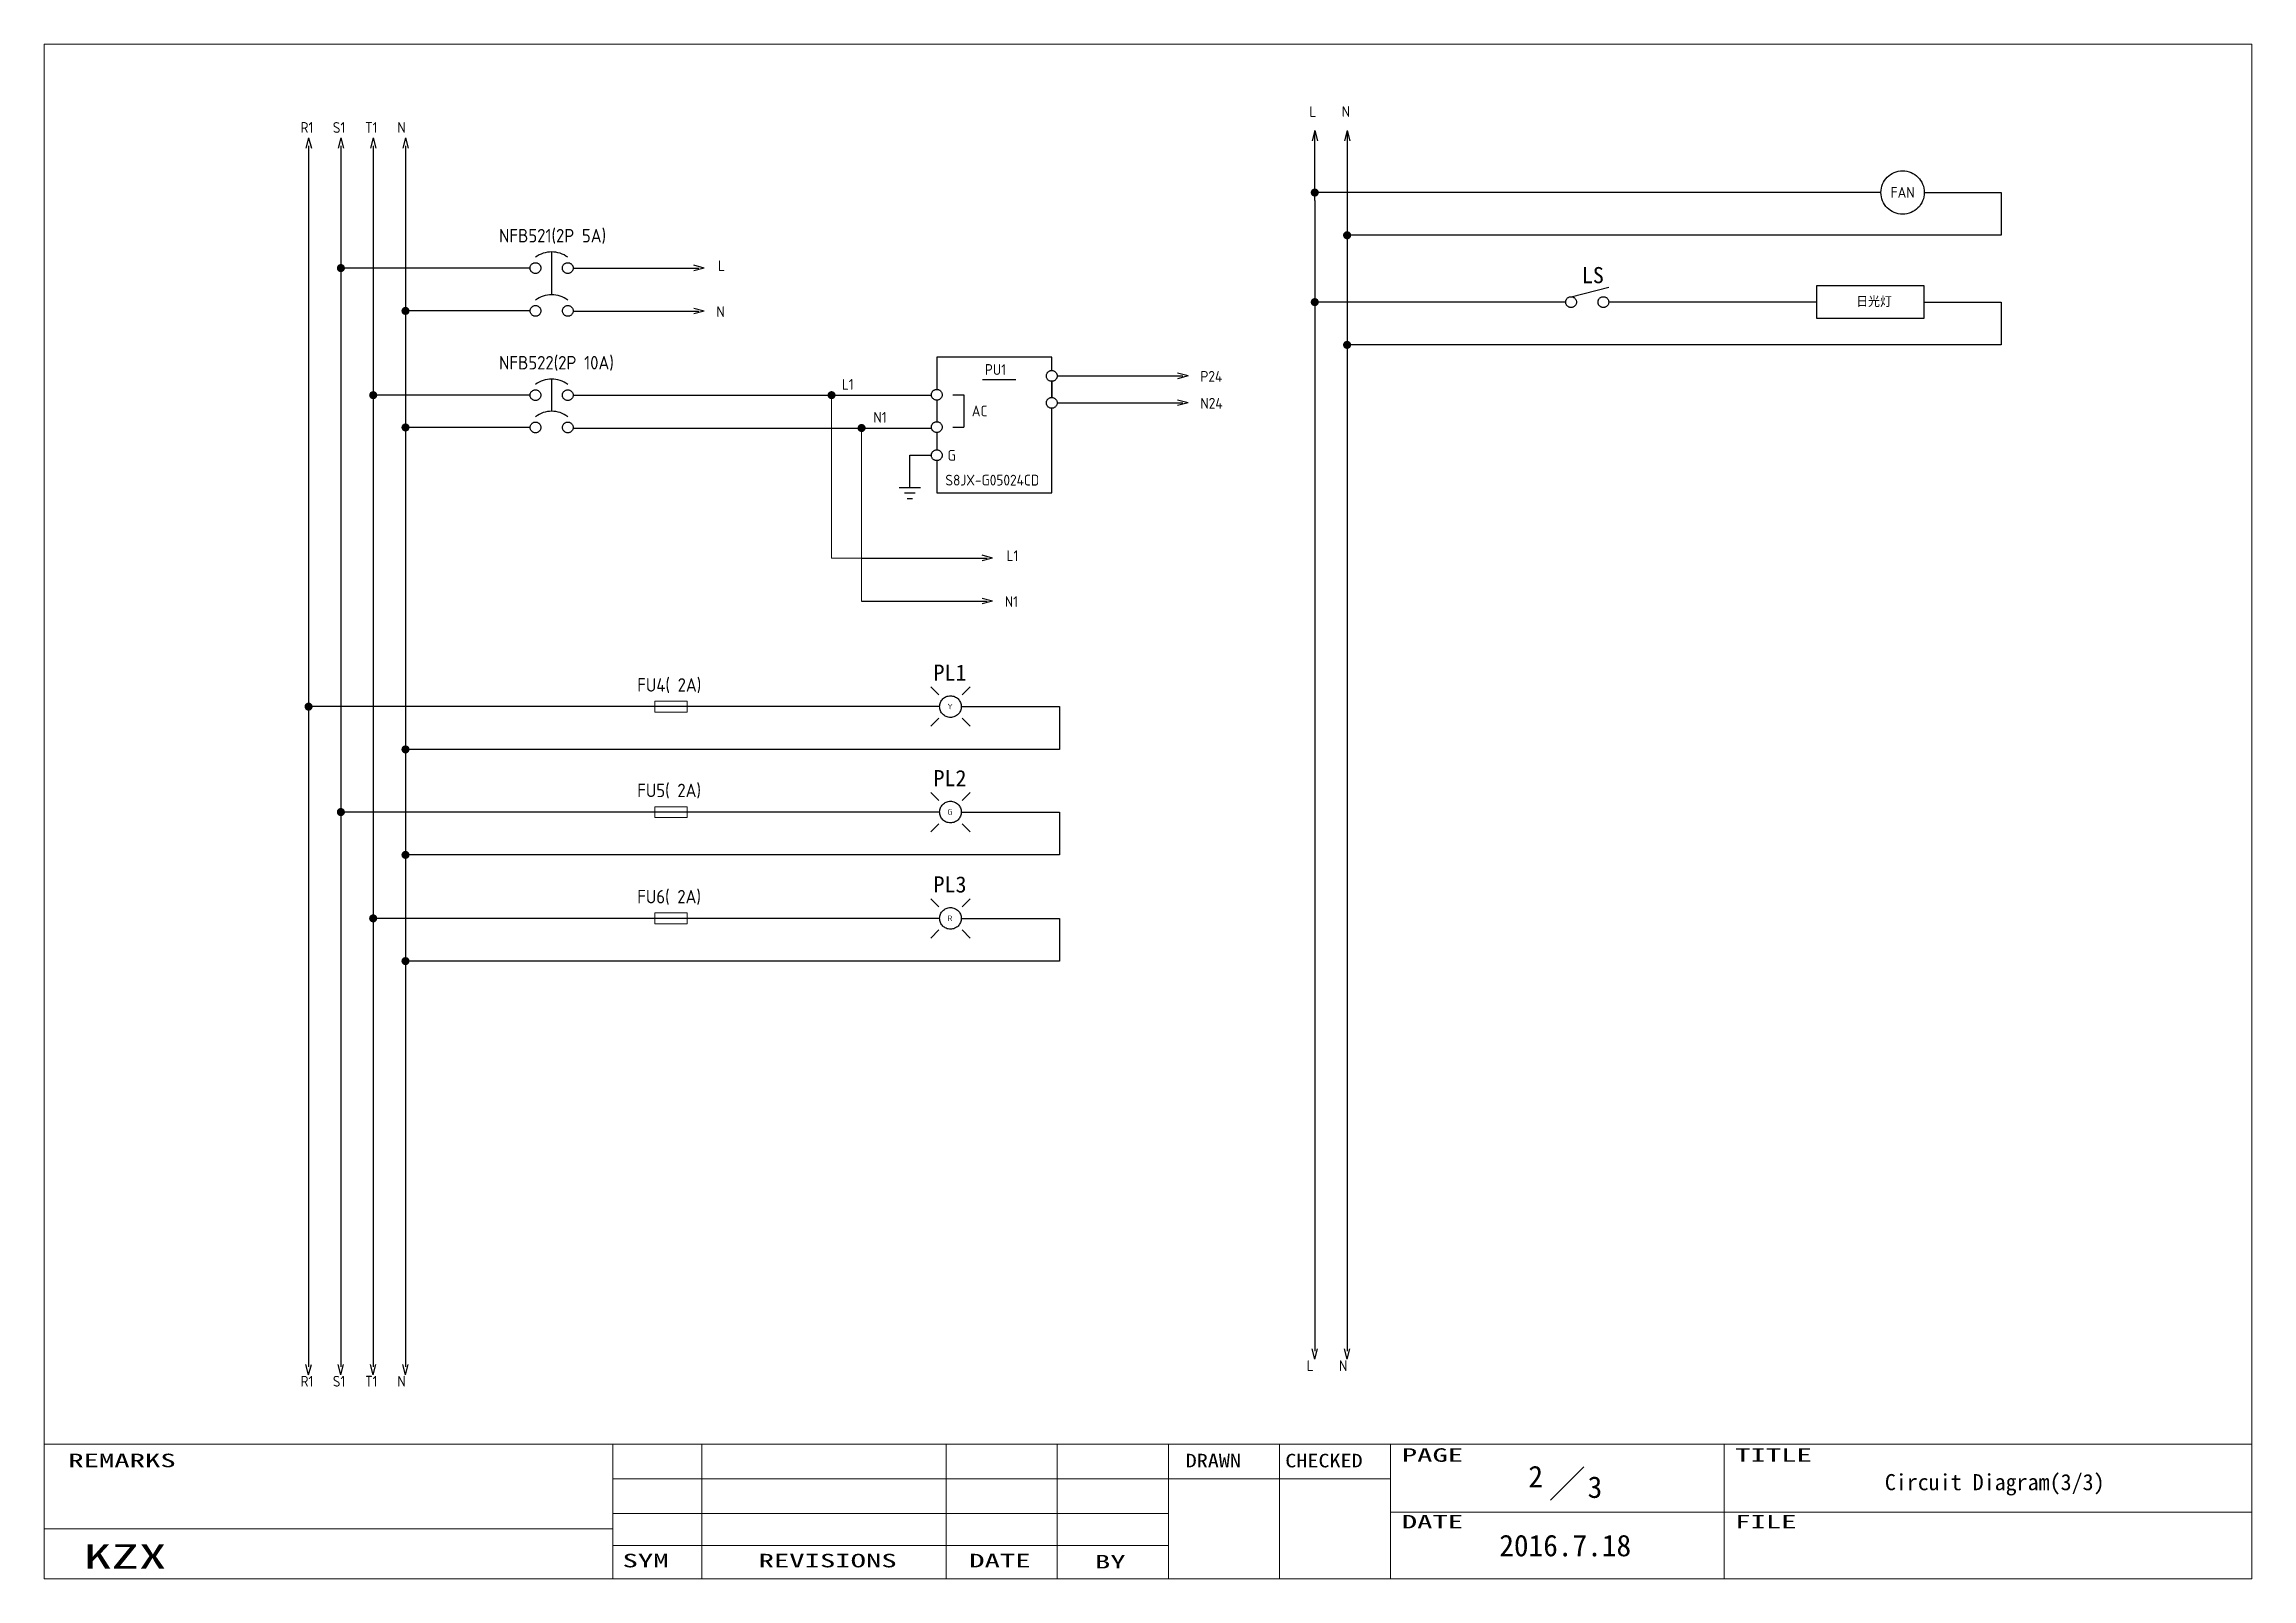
# Model space of a CAD drawing. Extents: x -319 to 2858, y -2689 to 285.
# Drawn here: x 1402 to 1812, y -2138.2 to -1853.2 of the extents above; entities that cross this region are included whole.
import ezdxf
from ezdxf.enums import TextEntityAlignment as Align

# ---------------------------------------------------------------- set-up
doc = ezdxf.new("R2010")
doc.units = 0
doc.header["$LTSCALE"] = 0.3
doc.header["$MEASUREMENT"] = 0
doc.linetypes.add('実線', pattern=[20001, 20000, -1])
doc.layers.get('0').update_dxf_attribs({"linetype": '実線'})
for name, color, linetype, lineweight in [('01図枠', 5, 'CONTINUOUS', 9), ('02接続図', 7, 'CONTINUOUS', 5), ('10外形', 7, 'CONTINUOUS', 9)]:
    doc.layers.add(name, color=color, linetype=linetype, lineweight=lineweight)
for name, color, linetype in [('04部品記号', 3, 'CONTINUOUS'), ('BLOCK', 7, 'CONTINUOUS'), ('図形１', 7, '実線')]:
    doc.layers.add(name, color=color, linetype=linetype)
doc.styles.add('EXTFONT', font='isocp.shx', dxfattribs={"height": 2.5, "bigfont": 'extfont.shx'})
doc.styles.add('電気標準', font='ISOCP.shx', dxfattribs={"height": 2.5, "bigfont": 'extfont.shx'})
doc.styles.add('ＭＳＰゴシック', font='')
doc.styles.get('ＭＳＰゴシック').set_extended_font_data('SimSun')

msp = doc.modelspace()

# ---------------------------------------------------------------- texts
at = {"layer": '01図枠', "linetype": 'Continuous', "lineweight": 5, "style": 'ＭＳＰゴシック'}
for s, height, width, p in [('REMARKS', 2.513, 1.666667, (1406.45, -2114.99)), ('DRAWN', 2.513, 1.2, (1613.97, -2115.02)), ('CHECKED', 2.513, 1.2, (1632.47, -2115.02)), ('PAGE', 2.513, 1.666667, (1654.1, -2113.99)), ('TITLE', 2.513, 1.666667, (1716.01, -2113.99)), ('DATE', 2.513, 1.666667, (1654.1, -2126.37)), ('FILE', 2.513, 1.666667, (1716.01, -2126.37)), ('KZX', 4.523, 1.666667, (1409.3, -2131.83)), ('SYM', 2.513, 1.666667, (1509.38, -2133.59))]:
    msp.add_text(s, height=height, dxfattribs=dict(at, width=width)).set_placement(p, align=Align.TOP_LEFT)
at = {"layer": '01図枠', "linetype": 'Continuous', "lineweight": 5, "style": 'ＭＳＰゴシック', "width": 1.666667}
for s, p in [('REVISIONS', (1547.47, -2133.59)), ('DATE', (1579.47, -2133.59)), ('BY', (1599.97, -2133.8))]:
    msp.add_text(s, height=2.513, dxfattribs=at).set_placement(p, align=Align.TOP_CENTER)
at = {"layer": '02接続図', "style": 'ＭＳＰゴシック'}
for s, p in [('2', (1678.97, -2119.24)), ('3', (1689.97, -2121.24)), ('2016.7.18', (1684.45, -2132.08))]:
    msp.add_text(s, height=4, dxfattribs=at).set_placement(p, align=Align.MIDDLE)
msp.add_text('Circuit Diagram(3/3)', height=3, dxfattribs=at).set_placement((1743.8, -2120.28), align=Align.MIDDLE_LEFT)
at = {"layer": '04部品記号', "linetype": 'Continuous', "style": 'ＭＳＰゴシック'}
for s, p in [('LS', (1689.59, -1896.13)), ('PL1', (1570.2, -1969.95)), ('PL2', (1570.2, -1989.54)), ('PL3', (1570.2, -2009.27))]:
    msp.add_text(s, height=3, dxfattribs=at).set_placement(p, align=Align.MIDDLE_CENTER)
at = {"layer": '図形１', "color": 7, "linetype": '実線', "style": '電気標準'}
for s, height, p in [('L', 2, (1636.95, -1866.75)), ('N', 2, (1642.95, -1866.75)), ('R1', 2, (1449.57, -1869.71)), ('S1', 2, (1455.57, -1869.71)), ('T1', 2, (1461.57, -1869.71)), ('N', 2, (1467.57, -1869.71)), ('FAN', 2, (1744.89, -1881.76)), ('L', 2, (1527.13, -1895.39)), ('N', 2, (1526.82, -1903.91)), ('日光灯', 2, (1738.51, -1902.05)), ('P24', 2, (1616.7, -1915.93)), ('N24', 2, (1616.7, -1920.93)), ('L1', 2, (1580.69, -1949.24)), ('N1', 2, (1580.38, -1957.75)), ('Y', 1, (1569.72, -1976.74)), ('G', 1, (1569.72, -1996.33)), ('R', 1, (1569.72, -2016.06)), ('L', 2, (1636.45, -2099.66)), ('N', 2, (1642.45, -2099.66)), ('R1', 2, (1449.57, -2102.54)), ('S1', 2, (1455.57, -2102.54)), ('T1', 2, (1461.57, -2102.54)), ('N', 2, (1467.57, -2102.54))]:
    msp.add_text(s, height=height, dxfattribs=at).set_placement(p)
at = {"layer": '図形１', "color": 4, "style": '電気標準'}
for s, p in [('NFB521(2P 5A)', (1486.44, -1890.05)), ('NFB522(2P 10A)', (1486.44, -1913.64)), ('FU4( 2A)', (1512.11, -1973.48)), ('FU5( 2A)', (1512.11, -1993.07)), ('FU6( 2A)', (1512.11, -2012.8))]:
    msp.add_text(s, height=2.5, dxfattribs=at).set_placement(p)
at = {"layer": '図形１'}
for s, style, p in [('PU1', '電気標準', (1576.67, -1914.66)), ('AC', 'EXTFONT', (1574.24, -1922.35)), ('G', 'EXTFONT', (1569.74, -1930.58)), (' S8JX-G05024CD', '電気標準', (1568.2, -1935.2))]:
    msp.add_text(s, height=2, dxfattribs=dict(at, style=style)).set_placement(p)
at = {"layer": '図形１', "color": 7, "linetype": '実線', "style": '電気標準'}
for s, p in [('L1', (1551.2, -1917.42)), ('N1', (1557.2, -1923.53))]:
    msp.add_text(s, height=2, dxfattribs=at).set_placement(p, align=Align.CENTER)

# ---------------------------------------------------------------- blocks, each defined once
blk = doc.blocks.new('矢印（右向）')
at = {"layer": 'BLOCK'}
for q in [(-1.93, 0.52), (-1.93, -0.52)]:
    blk.add_line((0, 0), q, dxfattribs=at)

# ---------------------------------------------------------------- linework, layer by layer
for p, q in [((1637.95, -1882.25), (1637.95, -1869.25)), ((1743.08, -1880.79), (1637.95, -1880.79)), ((1751.13, -1880.79), (1765.41, -1880.79)), ((1765.41, -1880.79), (1765.41, -1888.73)), ((1765.41, -1888.73), (1643.95, -1888.73)), ((1496.21, -1891.82), (1496.22, -1899.77)), ((1492.21, -1894.82), (1457.07, -1894.82)), ((1500.21, -1894.82), (1523.56, -1894.82)), ((1751.13, -1898.14), (1731.13, -1898.14)), ((1731.13, -1898.14), (1731.13, -1904.14)), ((1751.13, -1901.14), (1751.13, -1898.14)), ((1684.54, -1901.14), (1637.95, -1901.14)), ((1685.54, -1900.14), (1692.55, -1898.39)), ((1731.13, -1901.14), (1692.54, -1901.14)), ((1751.13, -1901.14), (1765.41, -1901.14)), ((1751.13, -1904.14), (1751.13, -1901.14)), ((1765.41, -1901.14), (1765.41, -1909.08)), ((1492.22, -1902.77), (1469.07, -1902.77)), ((1500.21, -1902.82), (1523.56, -1902.82)), ((1731.13, -1904.14), (1751.13, -1904.14)), ((1765.41, -1909.08), (1643.95, -1909.08)), ((1492.21, -1918.42), (1463.07, -1918.42)), ((1496.21, -1915.42), (1496.22, -1921.42)), ((1590.09, -1914.85), (1613.44, -1914.85)), ((1590.09, -1919.85), (1613.44, -1919.85)), ((1492.22, -1924.42), (1469.08, -1924.42)), ((1553.77, -1948.67), (1577.12, -1948.67)), ((1553.77, -1956.67), (1577.12, -1956.67)), ((1568.12, -1974.09), (1566.64, -1972.61)), ((1572.45, -1974.09), (1573.93, -1972.61)), ((1568.27, -1976.26), (1451.45, -1976.26)), ((1568.12, -1978.42), (1566.64, -1979.91)), ((1572.3, -1976.26), (1590.54, -1976.26)), ((1572.45, -1978.42), (1573.93, -1979.91)), ((1590.54, -1976.26), (1590.54, -1984.21)), ((1590.54, -1984.21), (1469.07, -1984.21)), ((1568.12, -1993.68), (1566.64, -1992.2)), ((1572.45, -1993.68), (1573.93, -1992.2)), ((1568.27, -1995.84), (1457.45, -1995.84)), ((1572.3, -1995.84), (1590.54, -1995.84)), ((1590.54, -1995.84), (1590.54, -2003.79)), ((1568.12, -1998.01), (1566.64, -1999.49)), ((1572.45, -1998.01), (1573.93, -1999.49)), ((1590.54, -2003.79), (1469.07, -2003.79)), ((1568.12, -2013.41), (1566.64, -2011.93)), ((1572.45, -2013.41), (1573.93, -2011.93)), ((1568.27, -2015.58), (1463.07, -2015.58)), ((1572.3, -2015.58), (1590.54, -2015.58)), ((1590.54, -2015.58), (1590.54, -2023.52)), ((1568.12, -2017.74), (1566.64, -2019.23)), ((1572.45, -2017.74), (1573.93, -2019.23)), ((1590.54, -2023.52), (1469.07, -2023.52))]:
    msp.add_line(p, q)
for centre, radius in [((1747.11, -1880.79), 4.03), ((1570.28, -1976.26), 2.01), ((1570.28, -1995.84), 2.01), ((1570.28, -2015.58), 2.01)]:
    msp.add_circle(centre, radius)
at = {"layer": '01図枠', "linetype": 'Continuous', "lineweight": 5}
for p, q in [((1401.97, -2138.24), (1401.97, -1853.24)), ((1401.97, -1853.24), (1811.97, -1853.24)), ((1811.97, -1853.24), (1811.97, -2138.24)), ((1401.97, -2113.24), (1811.97, -2113.24)), ((1507.57, -2113.24), (1507.57, -2138.24)), ((1524.08, -2113.24), (1524.08, -2138.24)), ((1569.49, -2113.24), (1569.49, -2138.24)), ((1590.12, -2113.24), (1590.12, -2138.24)), ((1610.76, -2113.24), (1610.76, -2138.24)), ((1631.4, -2138.24), (1631.4, -2113.24)), ((1652.03, -2113.24), (1652.03, -2138.24)), ((1713.94, -2138.24), (1713.94, -2113.24)), ((1507.57, -2119.66), (1610.76, -2119.66)), ((1610.76, -2119.66), (1652.03, -2119.66)), ((1687.89, -2117.43), (1681.7, -2123.62)), ((1507.57, -2126.09), (1610.76, -2126.09)), ((1652.03, -2125.85), (1811.97, -2125.85)), ((1507.57, -2128.95), (1401.97, -2128.95)), ((1507.57, -2132.04), (1610.76, -2132.04)), ((1811.97, -2138.24), (1401.97, -2138.24))]:
    msp.add_line(p, q, dxfattribs=at)
at = {"layer": '10外形'}
for p, q in [((1548.2, -1948.67), (1548.2, -1918.79)), ((1553.77, -1956.67), (1553.77, -1924.52)), ((1553.77, -1948.67), (1548.2, -1948.67)), ((1515.36, -1976.26), (1515.36, -1975.26)), ((1515.36, -1975.26), (1521.36, -1975.26)), ((1521.36, -1975.26), (1521.36, -1977.26)), ((1515.36, -1977.26), (1515.36, -1976.26)), ((1521.36, -1977.26), (1515.36, -1977.26)), ((1515.36, -1995.84), (1515.36, -1994.84)), ((1515.36, -1994.84), (1521.36, -1994.84)), ((1515.36, -1996.84), (1515.36, -1995.84)), ((1521.36, -1994.84), (1521.36, -1996.84)), ((1521.36, -1996.84), (1515.36, -1996.84)), ((1515.36, -2015.58), (1515.36, -2014.58)), ((1515.36, -2014.58), (1521.36, -2014.58)), ((1515.36, -2016.58), (1515.36, -2015.58)), ((1521.36, -2016.58), (1515.36, -2016.58)), ((1521.36, -2014.58), (1521.36, -2016.58))]:
    msp.add_line(p, q, dxfattribs=at)
at = {"layer": '図形１', "color": 7}
for p, q in [((1643.95, -1869.25), (1643.95, -1949.07)), ((1451.07, -1872.13), (1451.07, -1953.95)), ((1457.07, -1872.13), (1457.07, -1953.95)), ((1463.07, -1872.13), (1463.07, -1953.95)), ((1469.07, -1872.13), (1469.07, -2098.85)), ((1637.95, -1882.25), (1637.95, -1949.07)), ((1637.95, -1949.07), (1637.95, -2095.96)), ((1643.95, -1949.07), (1643.95, -2095.96)), ((1451.07, -1953.95), (1451.07, -2098.85)), ((1457.07, -1953.95), (1457.07, -2098.85)), ((1463.07, -1953.95), (1463.07, -2098.85))]:
    msp.add_line(p, q, dxfattribs=at)
at = {"layer": '図形１'}
for p, q in [((1500.21, -1918.42), (1566.79, -1918.42)), ((1570.74, -1918.35), (1572.74, -1918.35)), ((1572.74, -1918.35), (1572.74, -1924.35)), ((1576.24, -1915.51), (1582.4, -1915.51)), ((1500.21, -1924.52), (1566.74, -1924.52)), ((1570.74, -1924.35), (1572.74, -1924.35)), ((1562.74, -1929.58), (1566.74, -1929.58)), ((1562.74, -1935.58), (1562.74, -1929.58)), ((1560.74, -1935.58), (1564.74, -1935.58)), ((1561.74, -1936.58), (1563.74, -1936.58)), ((1562.24, -1937.58), (1563.24, -1937.58))]:
    msp.add_line(p, q, dxfattribs=at)
at = {"layer": '図形１', "const_width": 0.75}
for points in [[(1637.57, -1880.79, 1), (1638.32, -1880.79, 1)], [(1643.57, -1888.73, 1), (1644.32, -1888.73, 1)], [(1456.7, -1894.82, 1), (1457.45, -1894.82, 1)], [(1468.7, -1902.77, 1), (1469.45, -1902.77, 1)], [(1637.57, -1901.14, 1), (1638.32, -1901.14, 1)], [(1643.57, -1909.08, 1), (1644.32, -1909.08, 1)], [(1462.7, -1918.42, 1), (1463.45, -1918.42, 1)], [(1547.82, -1918.42, 1), (1548.57, -1918.42, 1)], [(1468.7, -1924.42, 1), (1469.45, -1924.42, 1)], [(1553.4, -1924.52, 1), (1554.15, -1924.52, 1)], [(1450.7, -1976.26, 1), (1451.45, -1976.26, 1)], [(1468.7, -1984.21, 1), (1469.45, -1984.21, 1)], [(1456.7, -1995.84, 1), (1457.45, -1995.84, 1)], [(1468.7, -2003.79, 1), (1469.45, -2003.79, 1)], [(1462.7, -2015.58, 1), (1463.45, -2015.58, 1)], [(1468.7, -2023.52, 1), (1469.45, -2023.52, 1)]]:
    msp.add_lwpolyline(points, format="xyb", close=True, dxfattribs=at)
at = {"layer": '図形１'}
for points in [[(1589.09, -1913.85), (1589.09, -1911.35), (1567.74, -1911.35)], [(1567.74, -1911.35), (1567.74, -1917.35)], [(1589.09, -1915.85), (1589.09, -1918.85)], [(1589.09, -1918.85), (1589.09, -1915.85)], [(1567.74, -1919.35), (1567.74, -1923.35)], [(1567.74, -1930.58), (1567.74, -1936.58), (1589.09, -1936.58), (1589.09, -1920.85)], [(1567.74, -1925.35), (1567.74, -1928.58)]]:
    msp.add_lwpolyline(points, dxfattribs=at)
for centre in [(1493.21, -1894.82), (1499.21, -1894.82), (1493.22, -1902.77), (1499.22, -1902.77), (1685.54, -1901.14), (1691.54, -1901.14), (1589.09, -1914.85), (1493.21, -1918.42), (1499.21, -1918.42), (1567.74, -1918.35), (1589.09, -1919.85), (1493.22, -1924.42), (1499.22, -1924.42), (1567.74, -1924.35), (1567.74, -1929.58)]:
    msp.add_circle(centre, 1, dxfattribs=at)
for centre in [(1496.21, -1896.82), (1496.22, -1904.77), (1496.21, -1920.42), (1496.22, -1926.42)]:
    msp.add_arc(centre, 5, 53.1301, 126.8699, dxfattribs=at)

# ---------------------------------------------------------------- block references
at = {"layer": '図形１', "color": 7, "xscale": -1, "rotation": 270}
for p in [(1637.95, -1869.25), (1643.95, -1869.25), (1451.07, -1870.63), (1457.07, -1870.63), (1463.07, -1870.63), (1469.07, -1870.63)]:
    msp.add_blockref('矢印（右向）', p, dxfattribs=at)
at = {"layer": '図形１', "color": 7}
for p in [(1524.53, -1894.82), (1524.53, -1902.82), (1614.4, -1914.85), (1614.4, -1919.85), (1578.09, -1948.67), (1578.09, -1956.67)]:
    msp.add_blockref('矢印（右向）', p, dxfattribs=at)
at = {"layer": '図形１', "color": 7, "rotation": 270}
for p in [(1451.07, -2100.35), (1457.07, -2100.35), (1463.07, -2100.35), (1469.07, -2100.35), (1637.95, -2097.46), (1643.95, -2097.46)]:
    msp.add_blockref('矢印（右向）', p, dxfattribs=at)

msp.set_redraw_order([(e.dxf.handle, doc.entitydb.next_handle()) for e in msp.query("TEXT MTEXT ATTDEF DIMENSION ARC_DIMENSION")])  # texts and dimensions are drawn at this point

doc.saveas('drawing.dxf')
